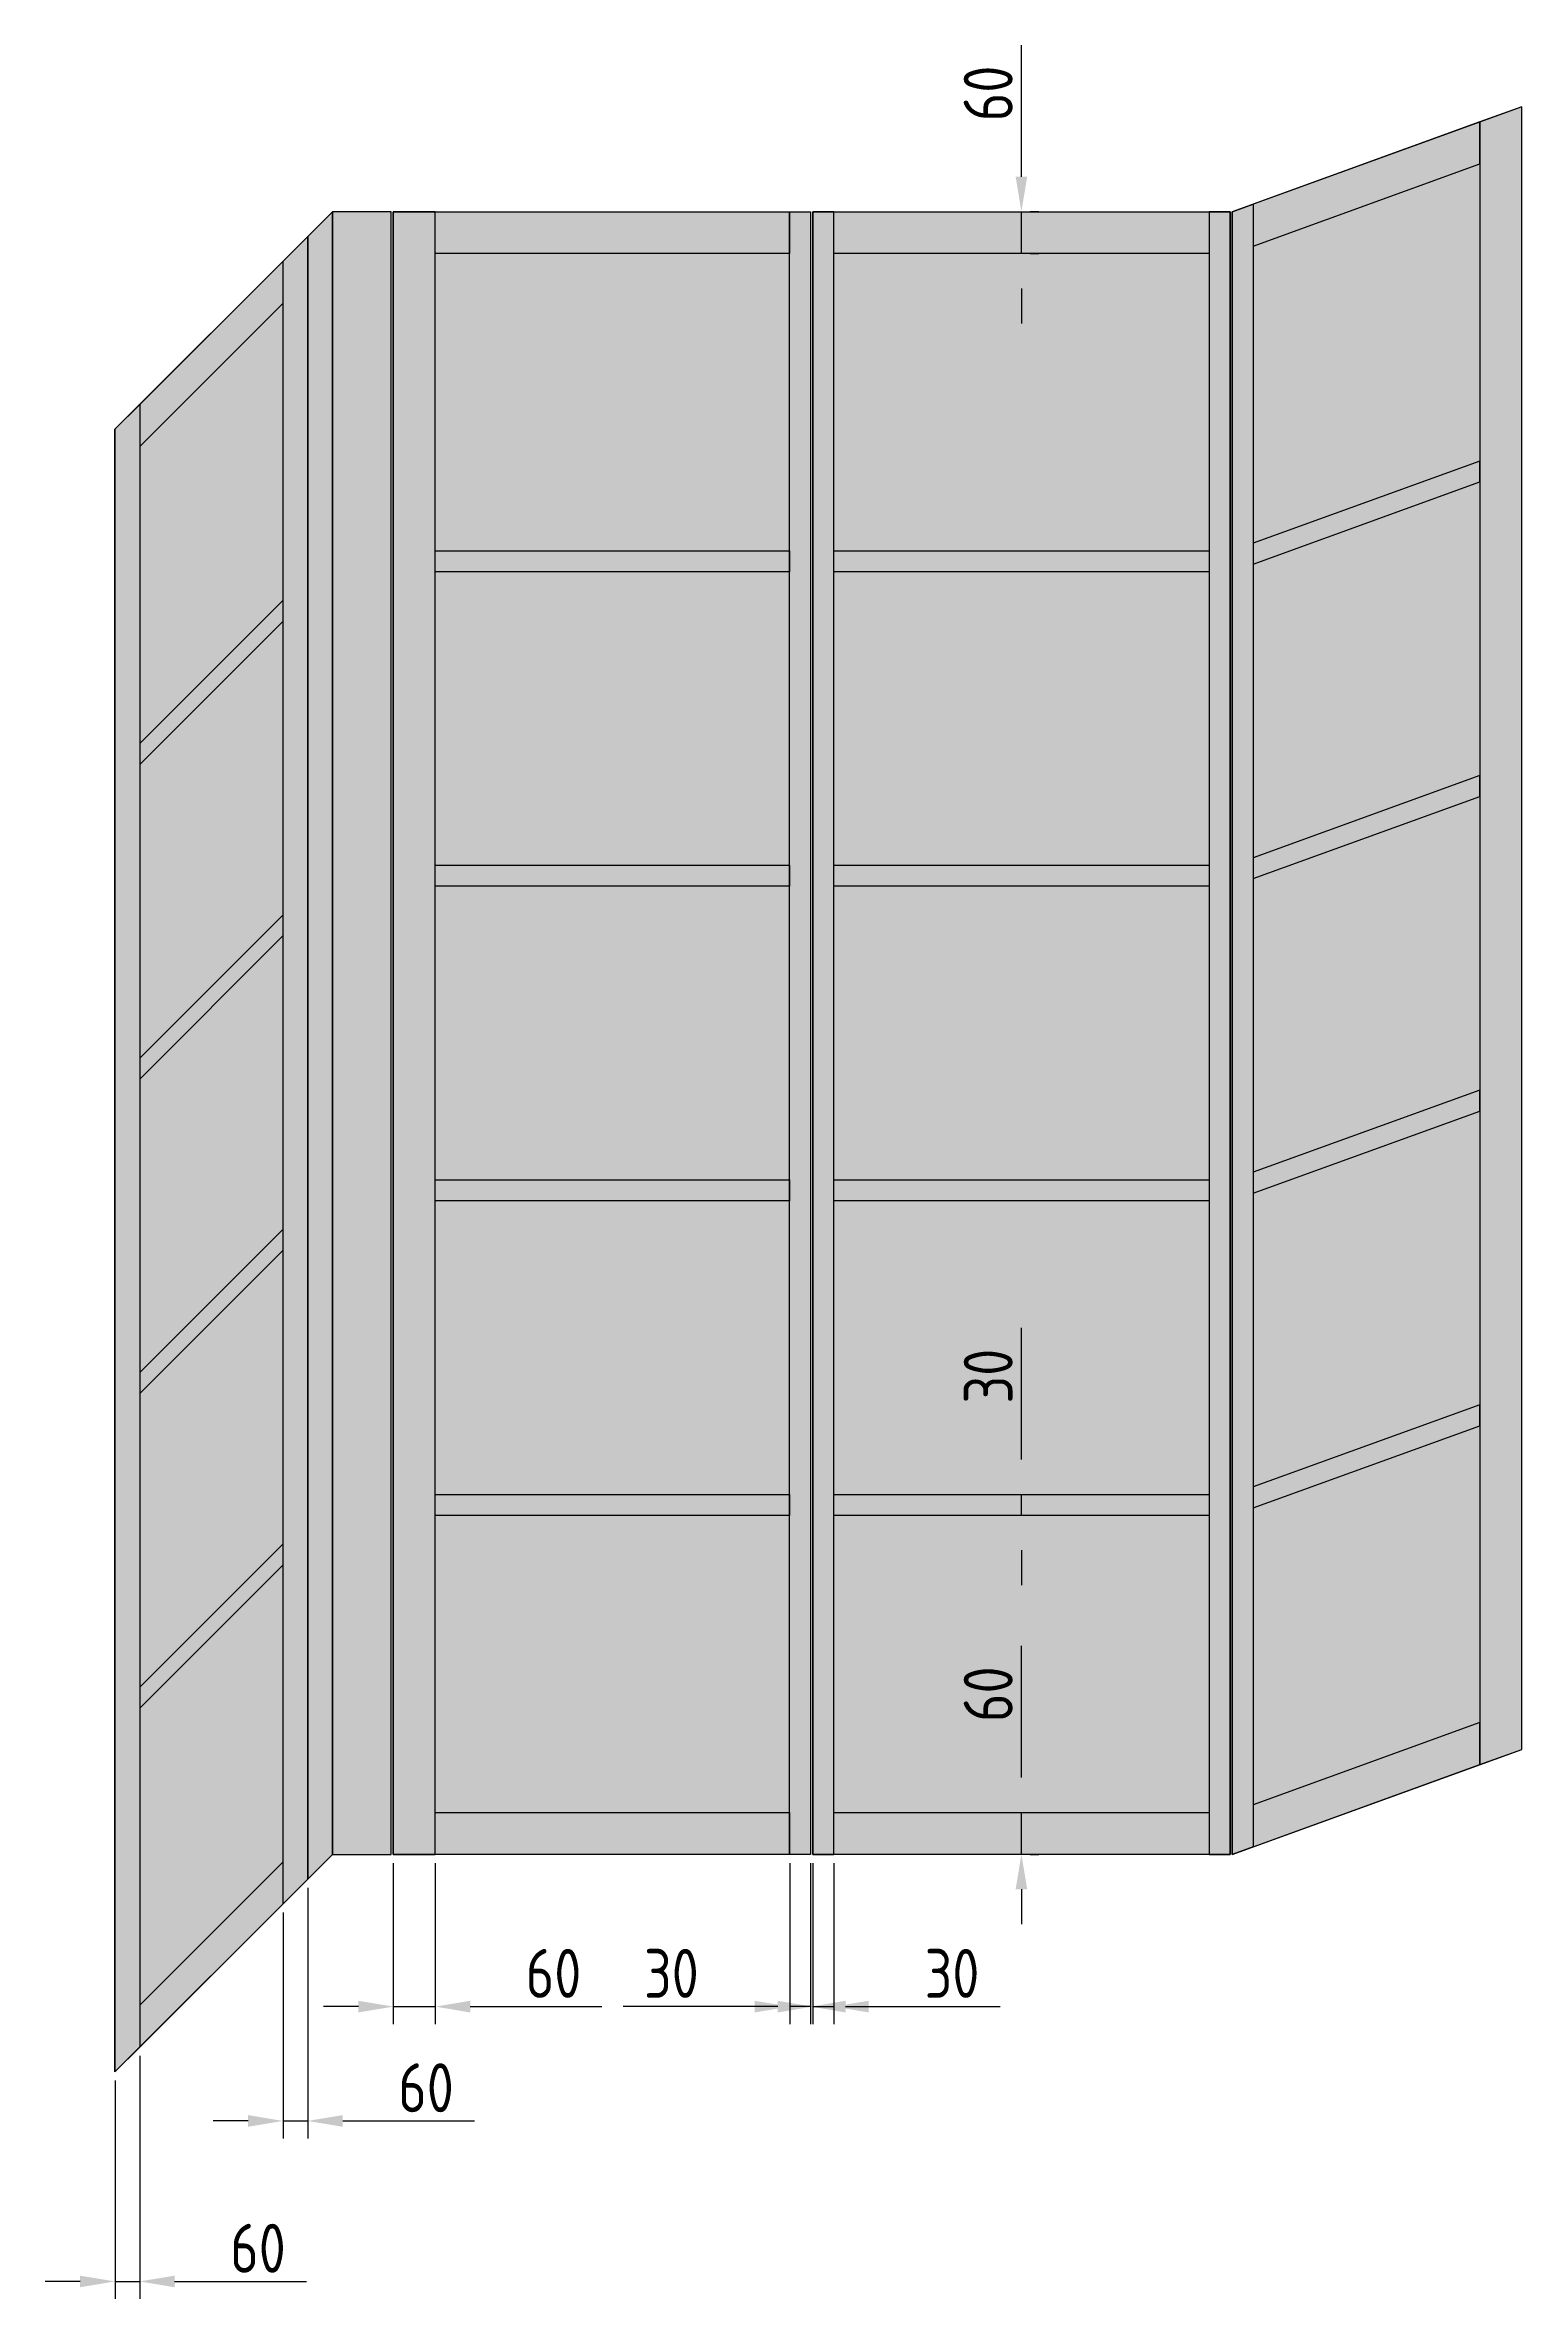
# Model space of a CAD drawing. Header units: millimetres. Extents: x 1713 to 34496, y -3951 to 9799.
# Drawn here: x 4642 to 6755, y 3052 to 6277 of the extents above; entities that cross this region are included whole.
import ezdxf

# ---------------------------------------------------------------- set-up
doc = ezdxf.new("R2010")
doc.units = ezdxf.units.MM
doc.styles.add('awcad.labels', font='eskd.shx')
doc.dimstyles.new('awcad.dim.building', dxfattribs={"dimtxt": 3.5, "dimasz": 2.5, "dimexe": 1.25, "dimexo": 0.625, "dimtad": 1, "dimtxsty": 'awcad.labels', "dimcen": 2.5, "dimadec": 0, "dimazin": 0, "dimtfac": 1, "dimtmove": 0, "dimatfit": 3, "dimldrblk": 'NONE', "dimfxl": 1, "dimarcsym": 0})

# ---------------------------------------------------------------- blocks, each defined once
blk = doc.blocks.new('*D18')
at = {"color": 0, "linetype": 'ByBlock', "lineweight": -2, "transparency": 16777216}
for p, q in [((5140.2, 3675.8), (5140.2, 3445.5)), ((5200.2, 3675.8), (5200.2, 3445.5)), ((5090.2, 3470.5), (5040.2, 3470.5)), ((5140.2, 3470.5), (5200.2, 3470.5)), ((5250.2, 3470.5), (5438.5, 3470.5))]:
    blk.add_line(p, q, dxfattribs=at)
at = {"color": 0, "linetype": 'ByBlock', "transparency": 16777216}
for points in [[(5090.2, 3478.8), (5090.2, 3462.1), (5140.2, 3470.5)], [(5250.2, 3478.8), (5250.2, 3462.1), (5200.2, 3470.5)]]:
    blk.add_solid(points, dxfattribs=at)
at = {"layer": 'Defpoints', "color": 0, "linetype": 'ByBlock', "transparency": 16777216}
for p in [(5140.2, 3688.3), (5200.2, 3688.3), (5200.2, 3470.5)]:
    blk.add_point(p, dxfattribs=at)
at = {"color": 0, "linetype": 'ByBlock', "lineweight": -2, "transparency": 16777216, "insert": (5369.4, 3518), "char_height": 70, "attachment_point": 5, "style": 'awcad.labels'}
blk.add_mtext('60', dxfattribs=at)
blk = doc.blocks.new('_None')
blk = doc.blocks.new('*D17')
at = {"color": 0, "linetype": 'ByBlock', "lineweight": -2, "transparency": 16777216}
for p, q in [((5707.2, 3675.8), (5707.2, 3445.5)), ((5737.2, 3675.8), (5737.2, 3445.5)), ((5657.2, 3470.5), (5468.9, 3470.5)), ((5737.2, 3470.5), (5707.2, 3470.5)), ((5787.2, 3470.5), (5837.2, 3470.5))]:
    blk.add_line(p, q, dxfattribs=at)
at = {"color": 0, "linetype": 'ByBlock', "transparency": 16777216}
for points in [[(5657.2, 3478.8), (5657.2, 3462.1), (5707.2, 3470.5)], [(5787.2, 3478.8), (5787.2, 3462.1), (5737.2, 3470.5)]]:
    blk.add_solid(points, dxfattribs=at)
at = {"layer": 'Defpoints', "color": 0, "linetype": 'ByBlock', "transparency": 16777216}
for p in [(5707.2, 3688.3), (5737.2, 3688.3), (5737.2, 3470.5)]:
    blk.add_point(p, dxfattribs=at)
at = {"color": 0, "linetype": 'ByBlock', "lineweight": -2, "transparency": 16777216, "insert": (5538, 3518), "char_height": 70, "attachment_point": 5, "style": 'awcad.labels'}
blk.add_mtext('30', dxfattribs=at)
blk = doc.blocks.new('*D16')
at = {"color": 0, "linetype": 'ByBlock', "lineweight": -2, "transparency": 16777216}
for p, q in [((5740.2, 3675.8), (5740.2, 3445.5)), ((5770.2, 3675.8), (5770.2, 3445.5)), ((5690.2, 3470.5), (5640.2, 3470.5)), ((5740.2, 3470.5), (5770.2, 3470.5)), ((5820.2, 3470.5), (6008.5, 3470.5))]:
    blk.add_line(p, q, dxfattribs=at)
at = {"color": 0, "linetype": 'ByBlock', "transparency": 16777216}
for points in [[(5690.2, 3478.8), (5690.2, 3462.1), (5740.2, 3470.5)], [(5820.2, 3478.8), (5820.2, 3462.1), (5770.2, 3470.5)]]:
    blk.add_solid(points, dxfattribs=at)
at = {"layer": 'Defpoints', "color": 0, "linetype": 'ByBlock', "transparency": 16777216}
for p in [(5740.2, 3688.3), (5770.2, 3688.3), (5770.2, 3470.5)]:
    blk.add_point(p, dxfattribs=at)
at = {"color": 0, "linetype": 'ByBlock', "lineweight": -2, "transparency": 16777216, "insert": (5939.4, 3518), "char_height": 70, "attachment_point": 5, "style": 'awcad.labels'}
blk.add_mtext('30', dxfattribs=at)
blk = doc.blocks.new('*D19')
at = {"color": 0, "linetype": 'ByBlock', "lineweight": -2, "transparency": 16777216}
for p, q in [((4777.4, 3400), (4777.4, 3052.3)), ((4742.1, 3364.6), (4742.1, 3052.3)), ((4692.1, 3077.3), (4642.1, 3077.3)), ((4742.1, 3077.3), (4777.4, 3077.3)), ((4827.4, 3077.3), (5015.8, 3077.3))]:
    blk.add_line(p, q, dxfattribs=at)
at = {"color": 0, "linetype": 'ByBlock', "transparency": 16777216}
for points in [[(4692.1, 3085.6), (4692.1, 3069), (4742.1, 3077.3)], [(4827.4, 3085.6), (4827.4, 3069), (4777.4, 3077.3)]]:
    blk.add_solid(points, dxfattribs=at)
at = {"layer": 'Defpoints', "color": 0, "linetype": 'ByBlock', "transparency": 16777216}
for p in [(4777.4, 3412.5), (4742.1, 3377.1), (4777.4, 3077.3)]:
    blk.add_point(p, dxfattribs=at)
at = {"color": 0, "linetype": 'ByBlock', "lineweight": -2, "transparency": 16777216, "insert": (4946.6, 3124.8), "char_height": 70, "attachment_point": 5, "style": 'awcad.labels'}
blk.add_mtext('60', dxfattribs=at)
blk = doc.blocks.new('*D20')
at = {"color": 0, "linetype": 'ByBlock', "lineweight": -2, "transparency": 16777216}
for p, q in [((5017.8, 3640.4), (5017.8, 3281.9)), ((4982.5, 3605), (4982.5, 3281.9)), ((4932.5, 3306.9), (4882.5, 3306.9)), ((4982.5, 3306.9), (5017.8, 3306.9)), ((5067.8, 3306.9), (5256.2, 3306.9))]:
    blk.add_line(p, q, dxfattribs=at)
at = {"color": 0, "linetype": 'ByBlock', "transparency": 16777216}
for points in [[(4932.5, 3315.3), (4932.5, 3298.6), (4982.5, 3306.9)], [(5067.8, 3315.3), (5067.8, 3298.6), (5017.8, 3306.9)]]:
    blk.add_solid(points, dxfattribs=at)
at = {"layer": 'Defpoints', "color": 0, "linetype": 'ByBlock', "transparency": 16777216}
for p in [(5017.8, 3652.9), (4982.5, 3617.5), (5017.8, 3306.9)]:
    blk.add_point(p, dxfattribs=at)
at = {"color": 0, "linetype": 'ByBlock', "lineweight": -2, "transparency": 16777216, "insert": (5187, 3354.4), "char_height": 70, "attachment_point": 5, "style": 'awcad.labels'}
blk.add_mtext('60', dxfattribs=at)
blk = doc.blocks.new('*D21')
at = {"color": 0, "linetype": 'ByBlock', "lineweight": -2, "transparency": 16777216}
for p, q in [((6038.7, 3798.3), (6038.7, 3986.6)), ((6038.7, 3688.3), (6038.7, 3748.3)), ((6051.2, 3748.3), (6063.7, 3748.3)), ((6051.2, 3688.3), (6063.7, 3688.3)), ((6038.7, 3638.3), (6038.7, 3588.3))]:
    blk.add_line(p, q, dxfattribs=at)
at = {"color": 0, "linetype": 'ByBlock', "transparency": 16777216}
for points in [[(6030.4, 3798.3), (6047, 3798.3), (6038.7, 3748.3)], [(6030.4, 3638.3), (6047, 3638.3), (6038.7, 3688.3)]]:
    blk.add_solid(points, dxfattribs=at)
at = {"layer": 'Defpoints', "color": 0, "linetype": 'ByBlock', "transparency": 16777216}
for p in [(6038.7, 3748.3), (6038.7, 3748.3), (6038.7, 3688.3)]:
    blk.add_point(p, dxfattribs=at)
at = {"color": 0, "linetype": 'ByBlock', "lineweight": -2, "transparency": 16777216, "insert": (5991.2, 3917.4), "char_height": 70, "attachment_point": 5, "rotation": 90, "style": 'awcad.labels'}
blk.add_mtext('60', dxfattribs=at)
blk = doc.blocks.new('*D22')
at = {"color": 0, "linetype": 'ByBlock', "lineweight": -2, "transparency": 16777216}
for p, q in [((6038.7, 4253.3), (6038.7, 4441.6)), ((6038.7, 4173.3), (6038.7, 4203.3)), ((6051.2, 4203.3), (6063.7, 4203.3)), ((6051.2, 4173.3), (6063.7, 4173.3)), ((6038.7, 4123.3), (6038.7, 4073.3))]:
    blk.add_line(p, q, dxfattribs=at)
at = {"color": 0, "linetype": 'ByBlock', "transparency": 16777216}
for points in [[(6030.4, 4253.3), (6047, 4253.3), (6038.7, 4203.3)], [(6030.4, 4123.3), (6047, 4123.3), (6038.7, 4173.3)]]:
    blk.add_solid(points, dxfattribs=at)
at = {"layer": 'Defpoints', "color": 0, "linetype": 'ByBlock', "transparency": 16777216}
for p in [(6038.7, 4203.3), (6038.7, 4203.3), (6038.7, 4173.3)]:
    blk.add_point(p, dxfattribs=at)
at = {"color": 0, "linetype": 'ByBlock', "lineweight": -2, "transparency": 16777216, "insert": (5991.2, 4372.4), "char_height": 70, "attachment_point": 5, "rotation": 90, "style": 'awcad.labels'}
blk.add_mtext('30', dxfattribs=at)
blk = doc.blocks.new('*D23')
at = {"color": 0, "linetype": 'ByBlock', "lineweight": -2, "transparency": 16777216}
for p, q in [((6038.7, 6088.3), (6038.7, 6276.6)), ((6038.7, 5978.3), (6038.7, 6038.3)), ((6051.2, 6038.3), (6063.7, 6038.3)), ((6051.2, 5978.3), (6063.7, 5978.3)), ((6038.7, 5928.3), (6038.7, 5878.3))]:
    blk.add_line(p, q, dxfattribs=at)
at = {"color": 0, "linetype": 'ByBlock', "transparency": 16777216}
for points in [[(6030.4, 6088.3), (6047, 6088.3), (6038.7, 6038.3)], [(6030.4, 5928.3), (6047, 5928.3), (6038.7, 5978.3)]]:
    blk.add_solid(points, dxfattribs=at)
at = {"layer": 'Defpoints', "color": 0, "linetype": 'ByBlock', "transparency": 16777216}
for p in [(6038.7, 6038.3), (6038.7, 6038.3), (6038.7, 5978.3)]:
    blk.add_point(p, dxfattribs=at)
at = {"color": 0, "linetype": 'ByBlock', "lineweight": -2, "transparency": 16777216, "insert": (5991.2, 6207.4), "char_height": 70, "attachment_point": 5, "rotation": 90, "style": 'awcad.labels'}
blk.add_mtext('60', dxfattribs=at)

msp = doc.modelspace()

# ---------------------------------------------------------------- hatches: boundary and pattern name
h = msp.add_hatch(color=41)
h.dxf.hatch_style = 1
h.paths.add_polyline_path([(4742.064, 3377.129), (5017.836, 3652.901), (5017.836, 6002.901), (4742.064, 5727.129)])
h.paths.add_polyline_path([(5017.836, 3652.901), (5053.191, 3688.256), (5053.191, 6038.256), (5017.836, 6002.901)])
h.paths.add_polyline_path([(5137.191, 6038.256), (5053.191, 6038.256), (5053.191, 3688.256), (5137.191, 3688.256)])
h.paths.add_polyline_path([(5737.191, 3688.256), (5140.191, 3688.256), (5140.191, 6038.256), (5737.191, 6038.256)])
h.paths.add_polyline_path([(6337.191, 3688.256), (5740.191, 3688.256), (5740.191, 6038.256), (6337.191, 6038.256)])
h.paths.add_polyline_path([(6340.191, 3688.256), (6754.691, 3838.256), (6754.691, 6188.256), (6340.191, 6038.256)])
h = msp.add_hatch(color=34)
h.dxf.hatch_style = 1
h.paths.add_polyline_path([(6694.691, 6166.699), (6370.191, 6049.113), (6370.191, 5989.113), (6694.691, 6106.699)])
h = msp.add_hatch(color=34)
h.dxf.hatch_style = 1
h.paths.add_polyline_path([(6694.691, 6166.699), (6694.691, 3816.699), (6754.691, 3838.256), (6754.691, 6188.256)])
h = msp.add_hatch(color=34)
h.dxf.hatch_style = 1
h.paths.add_polyline_path([(5140.191, 6038.256), (5140.191, 3688.256), (5200.191, 3688.256), (5200.191, 6038.256)])
h = msp.add_hatch(color=34)
h.dxf.hatch_style = 1
h.paths.add_polyline_path([(5200.191, 6038.256), (5707.191, 6038.256), (5707.191, 5978.256), (5200.191, 5978.256)])
h = msp.add_hatch(color=34)
h.dxf.hatch_style = 1
h.paths.add_polyline_path([(5737.191, 6038.256), (5737.191, 3688.256), (5707.191, 3688.256), (5707.191, 6038.256)])
h = msp.add_hatch(color=34)
h.dxf.hatch_style = 1
h.paths.add_polyline_path([(5740.191, 6038.256), (5740.191, 3688.256), (5770.191, 3688.256), (5770.191, 6038.256)])
h = msp.add_hatch(color=34)
h.dxf.hatch_style = 1
h.paths.add_polyline_path([(5770.191, 6038.256), (6307.191, 6038.256), (6307.191, 5978.256), (5770.191, 5978.256)])
h = msp.add_hatch(color=34)
h.dxf.hatch_style = 1
h.paths.add_polyline_path([(6307.191, 6038.256), (6307.191, 3688.256), (6337.191, 3688.256), (6337.191, 6038.256)])
h = msp.add_hatch(color=34)
h.dxf.hatch_style = 1
h.paths.add_polyline_path([(6370.191, 6049.113), (6370.191, 3699.113), (6340.191, 3688.256), (6340.191, 6038.256)])
h = msp.add_hatch(color=34)
h.dxf.hatch_style = 1
h.paths.add_polyline_path([(5017.836, 6002.901), (5017.836, 3652.901), (4982.48, 3617.546), (4982.48, 5967.546)])
h = msp.add_hatch(color=34)
h.dxf.hatch_style = 1
h.paths.add_polyline_path([(4982.48, 5907.546), (4982.48, 5967.546), (4777.419, 5762.485), (4777.419, 5702.485)])
h = msp.add_hatch(color=34)
h.dxf.hatch_style = 1
h.paths.add_polyline_path([(4777.419, 5762.485), (4777.419, 3412.485), (4742.064, 3377.129), (4742.064, 5727.129)])
h = msp.add_hatch(color=34)
h.dxf.hatch_style = 1
h.paths.add_polyline_path([(6694.691, 5681.543), (6370.191, 5564.113), (6370.191, 5534.113), (6694.691, 5651.543)])
h = msp.add_hatch(color=34)
h.dxf.hatch_style = 1
h.paths.add_polyline_path([(5200.191, 5553.256), (5707.191, 5553.256), (5707.191, 5523.256), (5200.191, 5523.256)])
h = msp.add_hatch(color=34)
h.dxf.hatch_style = 1
h.paths.add_polyline_path([(5770.191, 5553.256), (6307.191, 5553.256), (6307.191, 5523.256), (5770.191, 5523.256)])
h = msp.add_hatch(color=34)
h.dxf.hatch_style = 1
h.paths.add_polyline_path([(4982.48, 5452.546), (4982.48, 5482.546), (4777.419, 5277.485), (4777.419, 5247.485)])
h = msp.add_hatch(color=34)
h.dxf.hatch_style = 1
h.paths.add_polyline_path([(6694.691, 5231.543), (6370.191, 5114.113), (6370.191, 5084.113), (6694.691, 5201.543)])
h = msp.add_hatch(color=34)
h.dxf.hatch_style = 1
h.paths.add_polyline_path([(5200.191, 5103.256), (5707.191, 5103.256), (5707.191, 5073.256), (5200.191, 5073.256)])
h = msp.add_hatch(color=34)
h.dxf.hatch_style = 1
h.paths.add_polyline_path([(5770.191, 5103.256), (6307.191, 5103.256), (6307.191, 5073.256), (5770.191, 5073.256)])
h = msp.add_hatch(color=34)
h.dxf.hatch_style = 1
h.paths.add_polyline_path([(4982.48, 5002.546), (4982.48, 5032.546), (4777.419, 4827.485), (4777.419, 4797.485)])
h = msp.add_hatch(color=34)
h.dxf.hatch_style = 1
h.paths.add_polyline_path([(6694.691, 4781.543), (6370.191, 4664.113), (6370.191, 4634.113), (6694.691, 4751.543)])
h = msp.add_hatch(color=34)
h.dxf.hatch_style = 1
h.paths.add_polyline_path([(5200.191, 4653.256), (5707.191, 4653.256), (5707.191, 4623.256), (5200.191, 4623.256)])
h = msp.add_hatch(color=34)
h.dxf.hatch_style = 1
h.paths.add_polyline_path([(5770.191, 4653.256), (6307.191, 4653.256), (6307.191, 4623.256), (5770.191, 4623.256)])
h = msp.add_hatch(color=34)
h.dxf.hatch_style = 1
h.paths.add_polyline_path([(4982.48, 4552.546), (4982.48, 4582.546), (4777.419, 4377.485), (4777.419, 4347.485)])
h = msp.add_hatch(color=34)
h.dxf.hatch_style = 1
h.paths.add_polyline_path([(6694.691, 4331.543), (6370.191, 4214.113), (6370.191, 4184.113), (6694.691, 4301.543)])
h = msp.add_hatch(color=34)
h.dxf.hatch_style = 1
h.paths.add_polyline_path([(5200.191, 4203.256), (5707.191, 4203.256), (5707.191, 4173.256), (5200.191, 4173.256)])
h = msp.add_hatch(color=34)
h.dxf.hatch_style = 1
h.paths.add_polyline_path([(5770.191, 4203.256), (6307.191, 4203.256), (6307.191, 4173.256), (5770.191, 4173.256)])
h = msp.add_hatch(color=34)
h.dxf.hatch_style = 1
h.paths.add_polyline_path([(4982.48, 4102.546), (4982.48, 4132.546), (4777.419, 3927.485), (4777.419, 3897.485)])
h = msp.add_hatch(color=34)
h.dxf.hatch_style = 1
h.paths.add_polyline_path([(6694.691, 3876.699), (6370.191, 3759.113), (6370.191, 3699.113), (6694.691, 3816.699)])
h = msp.add_hatch(color=34)
h.dxf.hatch_style = 1
h.paths.add_polyline_path([(5200.191, 3748.256), (5707.191, 3748.256), (5707.191, 3688.256), (5200.191, 3688.256)])
h = msp.add_hatch(color=34)
h.dxf.hatch_style = 1
h.paths.add_polyline_path([(5770.191, 3748.256), (6307.191, 3748.256), (6307.191, 3688.256), (5770.191, 3688.256)])
h = msp.add_hatch(color=34)
h.dxf.hatch_style = 1
h.paths.add_polyline_path([(4982.48, 3617.546), (4982.48, 3677.546), (4777.419, 3472.485), (4777.419, 3412.485)])

# ---------------------------------------------------------------- linework, layer by layer
for p, q in [((6694.691, 6106.699), (6694.691, 6166.699)), ((6754.691, 6038.256), (6754.691, 6188.256)), ((5053.191, 6038.256), (5017.836, 6002.901)), ((5140.191, 6003.256), (5140.191, 6033.256)), ((5740.191, 6003.256), (5740.191, 6033.256)), ((5053.191, 3688.256), (5017.836, 3652.901))]:
    msp.add_line(p, q)
at = {"color": 43}
for points in [[(6340.191, 3688.256), (6754.691, 3838.256), (6754.691, 6188.256), (6340.191, 6038.256)], [(5017.836, 3652.901), (5053.191, 3688.256), (5053.191, 6038.256), (5017.836, 6002.901)], [(4742.064, 3377.129), (5017.836, 3652.901), (5017.836, 6002.901), (4742.064, 5727.129)]]:
    msp.add_lwpolyline(points, close=True, dxfattribs=at)
at = {"color": 251}
for points in [[(6694.691, 6166.699), (6370.191, 6049.113), (6370.191, 5989.113), (6694.691, 6106.699)], [(5200.191, 6038.256), (5707.191, 6038.256), (5707.191, 5978.256), (5200.191, 5978.256)], [(5770.191, 6038.256), (6307.191, 6038.256), (6307.191, 5978.256), (5770.191, 5978.256)], [(4982.48, 5907.546), (4982.48, 5967.546), (4777.419, 5762.485), (4777.419, 5702.485)], [(6694.691, 5681.543), (6370.191, 5564.113), (6370.191, 5534.113), (6694.691, 5651.543)], [(5200.191, 5553.256), (5707.191, 5553.256), (5707.191, 5523.256), (5200.191, 5523.256)], [(5770.191, 5553.256), (6307.191, 5553.256), (6307.191, 5523.256), (5770.191, 5523.256)], [(4982.48, 5452.546), (4982.48, 5482.546), (4777.419, 5277.485), (4777.419, 5247.485)], [(6694.691, 5231.543), (6370.191, 5114.113), (6370.191, 5084.113), (6694.691, 5201.543)], [(5200.191, 5103.256), (5707.191, 5103.256), (5707.191, 5073.256), (5200.191, 5073.256)], [(5770.191, 5103.256), (6307.191, 5103.256), (6307.191, 5073.256), (5770.191, 5073.256)], [(4982.48, 5002.546), (4982.48, 5032.546), (4777.419, 4827.485), (4777.419, 4797.485)], [(6694.691, 4781.543), (6370.191, 4664.113), (6370.191, 4634.113), (6694.691, 4751.543)], [(5200.191, 4653.256), (5707.191, 4653.256), (5707.191, 4623.256), (5200.191, 4623.256)], [(5770.191, 4653.256), (6307.191, 4653.256), (6307.191, 4623.256), (5770.191, 4623.256)], [(4982.48, 4552.546), (4982.48, 4582.546), (4777.419, 4377.485), (4777.419, 4347.485)], [(6694.691, 4331.543), (6370.191, 4214.113), (6370.191, 4184.113), (6694.691, 4301.543)], [(5200.191, 4203.256), (5707.191, 4203.256), (5707.191, 4173.256), (5200.191, 4173.256)], [(5770.191, 4203.256), (6307.191, 4203.256), (6307.191, 4173.256), (5770.191, 4173.256)], [(4982.48, 4102.546), (4982.48, 4132.546), (4777.419, 3927.485), (4777.419, 3897.485)], [(6694.691, 3876.699), (6370.191, 3759.113), (6370.191, 3699.113), (6694.691, 3816.699)], [(5200.191, 3748.256), (5707.191, 3748.256), (5707.191, 3688.256), (5200.191, 3688.256)], [(5770.191, 3748.256), (6307.191, 3748.256), (6307.191, 3688.256), (5770.191, 3688.256)], [(4982.48, 3617.546), (4982.48, 3677.546), (4777.419, 3472.485), (4777.419, 3412.485)]]:
    msp.add_lwpolyline(points, close=True, dxfattribs=at)
for points in [[(6694.691, 6166.699), (6694.691, 3816.699), (6754.691, 3838.256), (6754.691, 6188.256)], [(5137.191, 6038.256), (5053.191, 6038.256), (5053.191, 3688.256), (5137.191, 3688.256)], [(5737.191, 3688.256), (5140.191, 3688.256), (5140.191, 6038.256), (5737.191, 6038.256)], [(5140.191, 6038.256), (5140.191, 3688.256), (5200.191, 3688.256), (5200.191, 6038.256)], [(5737.191, 6038.256), (5737.191, 3688.256), (5707.191, 3688.256), (5707.191, 6038.256)], [(6337.191, 3688.256), (5740.191, 3688.256), (5740.191, 6038.256), (6337.191, 6038.256)], [(5740.191, 6038.256), (5740.191, 3688.256), (5770.191, 3688.256), (5770.191, 6038.256)], [(6307.191, 6038.256), (6307.191, 3688.256), (6337.191, 3688.256), (6337.191, 6038.256)], [(6370.191, 6049.113), (6370.191, 3699.113), (6340.191, 3688.256), (6340.191, 6038.256)], [(5017.836, 6002.901), (5017.836, 3652.901), (4982.48, 3617.546), (4982.48, 5967.546)], [(4777.419, 5762.485), (4777.419, 3412.485), (4742.064, 3377.129), (4742.064, 5727.129)]]:
    msp.add_lwpolyline(points, close=True)

# ---------------------------------------------------------------- dimensions: what is measured, and where the dimension line sits
at = {"color": 253, "linetype": 'ByBlock', "lineweight": -2}
for base, p1, p2, picture, middle in [((6038.691, 6038.256), (6038.691, 5978.256), (6038.691, 6038.256), '*D23', (5991.191, 6207.423)), ((6038.691, 4203.256), (6038.691, 4173.256), (6038.691, 4203.256), '*D22', (5991.191, 4372.423)), ((6038.691, 3748.256), (6038.691, 3688.256), (6038.691, 3748.256), '*D21', (5991.191, 3917.423))]:
    dim = msp.add_linear_dim(base=base, p1=p1, p2=p2, angle=90, dimstyle='awcad.dim.building', dxfattribs=at)
    dim.commit()
    dim.dimension.update_dxf_attribs({"geometry": picture, "text_midpoint": middle})
dim = msp.add_linear_dim(base=(5200.191, 3470.481), p1=(5140.191, 3688.256), p2=(5200.191, 3688.256), dimstyle='awcad.dim.building', dxfattribs=at)
dim.commit()
dim.dimension.update_dxf_attribs({"geometry": '*D18', "text_midpoint": (5369.358, 3517.981)})
for base, p1, p2, picture, middle in [((5737.191, 3470.481), (5707.191, 3688.256), (5737.191, 3688.256), '*D17', (5538.024, 3470.481)), ((5770.191, 3470.481), (5740.191, 3688.256), (5770.191, 3688.256), '*D16', (5939.358, 3470.481))]:
    dim = msp.add_linear_dim(base=base, p1=p1, p2=p2, dimstyle='awcad.dim.building', dxfattribs=at)
    dim.commit()
    dim.dimension.update_dxf_attribs({"geometry": picture, "text_midpoint": middle, "dimtype": 160})
for base, p1, p2, picture, middle in [((5017.836, 3306.927), (4982.48, 3617.546), (5017.836, 3652.901), '*D20', (5187.002, 3354.427)), ((4777.419, 3077.312), (4742.064, 3377.129), (4777.419, 3412.485), '*D19', (4946.586, 3124.812))]:
    dim = msp.add_linear_dim(base=base, p1=p1, p2=p2, text='60', dimstyle='awcad.dim.building', dxfattribs=at)
    dim.commit()
    dim.dimension.update_dxf_attribs({"geometry": picture, "text_midpoint": middle})

doc.saveas('drawing.dxf')
